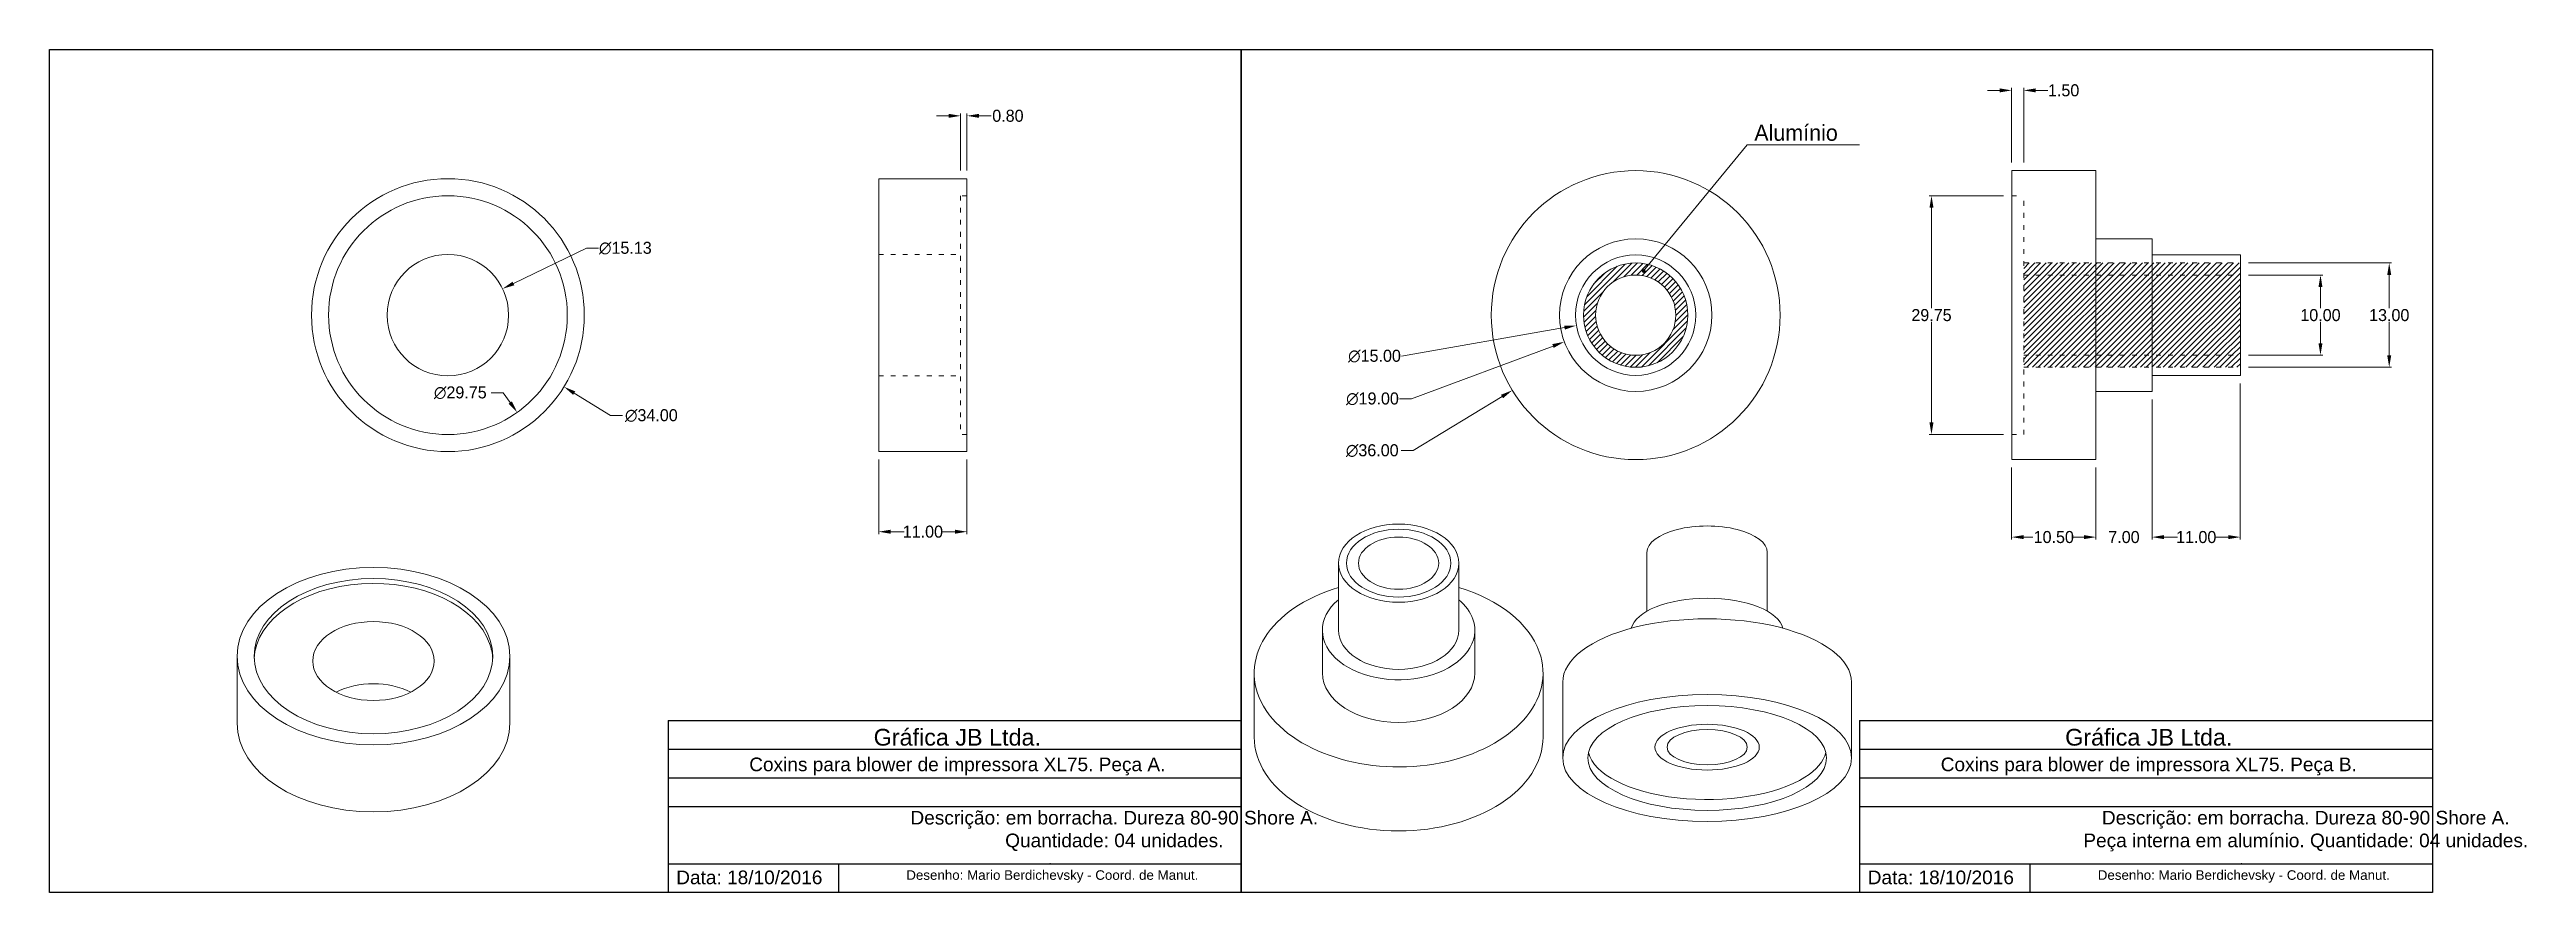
# Model space of a CAD drawing. Header units: millimetres. Extents: x -298 to 356, y 176 to 438.
# Drawn here: x -298 to 10.7, y 333.4 to 438.4 of the extents above; entities that cross this region are included whole.
import ezdxf

# ---------------------------------------------------------------- set-up
doc = ezdxf.new("R2010")
doc.units = ezdxf.units.MM
doc.header["$LTSCALE"] = 0.05
doc.header["$MEASUREMENT"] = 0
doc.linetypes.add('ACAD_ISO03W100', pattern=[30, 12, -18])
doc.dimstyles.get("Standard").update_dxf_attribs({"dimtxt": 1.5, "dimasz": 1.5, "dimexe": 0.3, "dimexo": 1, "dimgap": 0.1, "dimtad": 0, "dimtih": 1, "dimtoh": 1, "dimzin": 0, "dimdsep": 46, "dimtxsty": 'Standard', "dimcen": 0, "dimadec": 0, "dimazin": 0, "dimtfac": 1, "dimtofl": 0, "dimtmove": 0, "dimatfit": 3, "dimfxl": 1, "dimtolj": 1, "dimtzin": 0, "dimlwd": 0, "dimlwe": 0, "dimarcsym": 0})

msp = doc.modelspace()

# ---------------------------------------------------------------- texts
at = {"lineweight": 0, "insert": (-85.574, 429.05), "char_height": 2, "attachment_point": 1}
msp.add_mtext_dynamic_manual_height_columns('Alumínio', width=1.46184, gutter_width=1, heights=[0], dxfattribs=at)
at = {"linetype": 'ACAD_ISO03W100', "attachment_point": 2}
for s, insert, char_height, width in [('{\\fArial|b0|i0|c0|p34;Gráfica JB Ltda.}', (-184.907, 353.788), 2.0825, 57.67267), ('{\\fArial|b0|i0|c0|p34;Gráfica JB Ltda.}', (-36.407, 353.788), 2.0825, 57.67267), ('{\\fArial|b0|i0|c0|p34;Coxins para blower de impressora XL75. Peça A.}', (-184.907, 350.218), 1.7, 84.95536), ('{\\fArial|b0|i0|c0|p34;Coxins para blower de impressora XL75. Peça B.}', (-36.407, 350.218), 1.7, 84.95536), ('{\\fArial|b0|i0|c0|p34;Descrição: em borracha. Dureza 80-90 Shore A.\\PQuantidade: 04 unidades.}', (-165.342, 343.578), 1.7, 108.41493), ('{\\fArial|b0|i0|c0|p34;Descrição: em borracha. Dureza 80-90 Shore A.\\PPeça interna em alumínio. Quantidade: 04 unidades.}', (-16.842, 343.578), 1.7, 108.41493), ('{\\fArial|b0|i0|c0|p34;Data: 18/10/2016}', (-210.83, 336.139), 1.7, 18.48649), ('{\\fArial|b0|i0|c0|p34;Desenho: Mario Berdichevsky - Coord. de Manut.}', (-173.066, 336.176), 1.19, 108.41493), ('{\\fArial|b0|i0|c0|p34;Data: 18/10/2016}', (-62.33, 336.139), 1.7, 18.48649), ('{\\fArial|b0|i0|c0|p34;Desenho: Mario Berdichevsky - Coord. de Manut.}', (-24.566, 336.176), 1.19, 108.41493)]:
    msp.add_mtext(s, dxfattribs=dict(at, insert=insert, char_height=char_height, width=width))

# ---------------------------------------------------------------- blocks, each defined once
blk = doc.blocks.new('*D1')
at = {"color": 0, "lineweight": 0, "transparency": 16777216}
for p, q in [((-194.7, 387.33), (-194.7, 378.05)), ((-183.7, 387.33), (-183.7, 378.05)), ((-193.2, 378.35), (-191.55, 378.35)), ((-185.2, 378.35), (-186.85, 378.35))]:
    blk.add_line(p, q, dxfattribs=at)
at = {"color": 0, "transparency": 16777216}
for points in [[(-193.2, 378.6), (-193.2, 378.1), (-194.7, 378.35)], [(-185.2, 378.6), (-185.2, 378.1), (-183.7, 378.35)]]:
    blk.add_solid(points, dxfattribs=at)
at = {"layer": 'Defpoints', "color": 0, "transparency": 16777216}
for p in [(-194.7, 388.33), (-183.7, 388.33), (-183.7, 378.35)]:
    blk.add_point(p, dxfattribs=at)
at = {"color": 0, "transparency": 16777216, "insert": (-189.2, 378.35), "char_height": 1.5, "attachment_point": 5}
blk.add_mtext('\\A1;11.00', dxfattribs=at)
blk = doc.blocks.new('*D2')
at = {"color": 0, "lineweight": 0, "transparency": 16777216}
for p, q in [((-186, 430.16), (-187.5, 430.16)), ((-184.5, 423.33), (-184.5, 430.46)), ((-183.7, 423.33), (-183.7, 430.46)), ((-182.2, 430.16), (-180.7, 430.16))]:
    blk.add_line(p, q, dxfattribs=at)
at = {"color": 0, "transparency": 16777216}
for points in [[(-186, 430.41), (-186, 429.91), (-184.5, 430.16)], [(-182.2, 430.41), (-182.2, 429.91), (-183.7, 430.16)]]:
    blk.add_solid(points, dxfattribs=at)
at = {"layer": 'Defpoints', "color": 0, "transparency": 16777216}
for p in [(-183.7, 430.16), (-184.5, 422.33), (-183.7, 422.33)]:
    blk.add_point(p, dxfattribs=at)
at = {"color": 0, "transparency": 16777216, "insert": (-178.6, 430.16), "char_height": 1.5, "attachment_point": 5}
blk.add_mtext('\\A1;0.80', dxfattribs=at)
blk = doc.blocks.new('*D3')
at = {"color": 0, "lineweight": 0, "transparency": 16777216}
for p, q in [((-228.14, 392.82), (-232.65, 395.61)), ((-226.64, 392.82), (-228.14, 392.82))]:
    blk.add_line(p, q, dxfattribs=at)
at = {"color": 0, "transparency": 16777216}
blk.add_solid([(-232.52, 395.83), (-232.78, 395.4), (-233.93, 396.4)], dxfattribs=at)
at = {"layer": 'Defpoints', "color": 0, "transparency": 16777216}
for p in [(-262.86, 414.26), (-233.93, 396.4)]:
    blk.add_point(p, dxfattribs=at)
at = {"color": 0, "transparency": 16777216, "insert": (-223.04, 392.82), "char_height": 1.5, "attachment_point": 5}
blk.add_mtext('\\A1;∅34.00', dxfattribs=at)
blk = doc.blocks.new('*D4')
at = {"color": 0, "lineweight": 0, "transparency": 16777216}
for p, q in [((-231.13, 413.67), (-240.23, 409.27)), ((-229.63, 413.67), (-231.13, 413.67))]:
    blk.add_line(p, q, dxfattribs=at)
at = {"color": 0, "transparency": 16777216}
blk.add_solid([(-240.34, 409.5), (-240.12, 409.05), (-241.58, 408.62)], dxfattribs=at)
at = {"layer": 'Defpoints', "color": 0, "transparency": 16777216}
for p in [(-241.58, 408.62), (-255.21, 402.04)]:
    blk.add_point(p, dxfattribs=at)
at = {"color": 0, "transparency": 16777216, "insert": (-226.28, 413.67), "char_height": 1.5, "attachment_point": 5}
blk.add_mtext('\\A1;∅15.13', dxfattribs=at)
blk = doc.blocks.new('*D5')
at = {"color": 0, "lineweight": 0, "transparency": 16777216}
for p, q in [((-243, 395.66), (-241.5, 395.66)), ((-241.5, 395.66), (-240.63, 394.44))]:
    blk.add_line(p, q, dxfattribs=at)
at = {"color": 0, "transparency": 16777216}
blk.add_solid([(-240.42, 394.59), (-240.83, 394.3), (-239.76, 393.22)], dxfattribs=at)
at = {"layer": 'Defpoints', "color": 0, "transparency": 16777216}
for p in [(-257.03, 417.44), (-239.76, 393.22)]:
    blk.add_point(p, dxfattribs=at)
at = {"color": 0, "transparency": 16777216, "insert": (-246.85, 395.66), "char_height": 1.5, "attachment_point": 5}
blk.add_mtext('\\A1;∅29.75', dxfattribs=at)
blk = doc.blocks.new('*D6')
at = {"color": 0, "lineweight": 0, "transparency": 16777216}
for p, q in [((-128.09, 388.45), (-117.02, 395.19)), ((-129.59, 388.45), (-128.09, 388.45))]:
    blk.add_line(p, q, dxfattribs=at)
at = {"color": 0, "transparency": 16777216}
blk.add_solid([(-117.15, 395.41), (-116.89, 394.98), (-115.73, 395.97)], dxfattribs=at)
at = {"layer": 'Defpoints', "color": 0, "transparency": 16777216}
for p in [(-84.98, 414.69), (-115.73, 395.97)]:
    blk.add_point(p, dxfattribs=at)
at = {"color": 0, "lineweight": 0, "transparency": 16777216, "insert": (-133.19, 388.45), "char_height": 1.5, "attachment_point": 5}
blk.add_mtext('\\A1;∅36.00', dxfattribs=at)
blk = doc.blocks.new('*D7')
at = {"color": 0, "lineweight": 0, "transparency": 16777216}
for p, q in [((-128.31, 394.9), (-110.66, 401.48)), ((-129.81, 394.9), (-128.31, 394.9))]:
    blk.add_line(p, q, dxfattribs=at)
at = {"color": 0, "transparency": 16777216}
blk.add_solid([(-110.75, 401.72), (-110.57, 401.25), (-109.26, 402.01)], dxfattribs=at)
at = {"layer": 'Defpoints', "color": 0, "transparency": 16777216}
for p in [(-91.46, 408.65), (-109.26, 402.01)]:
    blk.add_point(p, dxfattribs=at)
at = {"color": 0, "lineweight": 0, "transparency": 16777216, "insert": (-133.16, 394.9), "char_height": 1.5, "attachment_point": 5}
blk.add_mtext('\\A1;∅19.00', dxfattribs=at)
blk = doc.blocks.new('*D8')
at = {"color": 0, "lineweight": 0, "transparency": 16777216}
blk.add_line((-129.56, 400.22), (-109.22, 403.78), dxfattribs=at)
at = {"color": 0, "transparency": 16777216}
blk.add_solid([(-109.26, 404.02), (-109.18, 403.53), (-107.74, 404.04)], dxfattribs=at)
at = {"layer": 'Defpoints', "color": 0, "transparency": 16777216}
for p in [(-92.97, 406.62), (-107.74, 404.04)]:
    blk.add_point(p, dxfattribs=at)
at = {"color": 0, "lineweight": 0, "transparency": 16777216, "insert": (-132.91, 400.22), "char_height": 1.5, "attachment_point": 5}
blk.add_mtext('\\A1;∅15.00', dxfattribs=at)
blk = doc.blocks.new('*D9')
at = {"color": 0, "lineweight": 0, "transparency": 16777216}
for p, q in [((-24, 410.33), (-14.71, 410.33)), ((-15.01, 408.83), (-15.01, 406.18)), ((-15.01, 401.83), (-15.01, 404.48)), ((-24, 400.33), (-14.71, 400.33))]:
    blk.add_line(p, q, dxfattribs=at)
at = {"color": 0, "transparency": 16777216}
for points in [[(-15.26, 408.83), (-14.76, 408.83), (-15.01, 410.33)], [(-15.26, 401.83), (-14.76, 401.83), (-15.01, 400.33)]]:
    blk.add_solid(points, dxfattribs=at)
at = {"layer": 'Defpoints', "color": 0, "transparency": 16777216}
for p in [(-25, 410.33), (-25, 400.33), (-15.01, 400.33)]:
    blk.add_point(p, dxfattribs=at)
at = {"color": 0, "lineweight": 0, "transparency": 16777216, "insert": (-15.01, 405.33), "char_height": 1.5, "attachment_point": 5}
blk.add_mtext('\\A1;10.00', dxfattribs=at)
blk = doc.blocks.new('*D10')
at = {"color": 0, "lineweight": 0, "transparency": 16777216}
for p, q in [((-24, 411.83), (-6.14, 411.83)), ((-6.44, 410.33), (-6.44, 406.18)), ((-6.44, 400.33), (-6.44, 404.48)), ((-24, 398.83), (-6.14, 398.83))]:
    blk.add_line(p, q, dxfattribs=at)
at = {"color": 0, "transparency": 16777216}
for points in [[(-6.69, 410.33), (-6.19, 410.33), (-6.44, 411.83)], [(-6.69, 400.33), (-6.19, 400.33), (-6.44, 398.83)]]:
    blk.add_solid(points, dxfattribs=at)
at = {"layer": 'Defpoints', "color": 0, "transparency": 16777216}
for p in [(-25, 411.83), (-25, 398.83), (-6.44, 398.83)]:
    blk.add_point(p, dxfattribs=at)
at = {"color": 0, "lineweight": 0, "transparency": 16777216, "insert": (-6.44, 405.33), "char_height": 1.5, "attachment_point": 5}
blk.add_mtext('\\A1;13.00', dxfattribs=at)
blk = doc.blocks.new('*D11')
at = {"color": 0, "lineweight": 0, "transparency": 16777216}
for p, q in [((-54.5, 420.21), (-63.79, 420.21)), ((-63.49, 418.71), (-63.49, 406.18)), ((-63.49, 391.96), (-63.49, 404.48)), ((-54.5, 390.46), (-63.79, 390.46))]:
    blk.add_line(p, q, dxfattribs=at)
at = {"color": 0, "transparency": 16777216}
for points in [[(-63.74, 418.71), (-63.24, 418.71), (-63.49, 420.21)], [(-63.74, 391.96), (-63.24, 391.96), (-63.49, 390.46)]]:
    blk.add_solid(points, dxfattribs=at)
at = {"layer": 'Defpoints', "color": 0, "transparency": 16777216}
for p in [(-53.5, 420.21), (-63.49, 390.46), (-53.5, 390.46)]:
    blk.add_point(p, dxfattribs=at)
at = {"color": 0, "lineweight": 0, "transparency": 16777216, "insert": (-63.49, 405.33), "char_height": 1.5, "attachment_point": 5}
blk.add_mtext('\\A1;29.75', dxfattribs=at)
blk = doc.blocks.new('*D12')
at = {"color": 0, "lineweight": 0, "transparency": 16777216}
for p, q in [((-55, 433.33), (-56.5, 433.33)), ((-53.5, 424.33), (-53.5, 433.63)), ((-52, 424.33), (-52, 433.63)), ((-50.5, 433.33), (-49, 433.33))]:
    blk.add_line(p, q, dxfattribs=at)
at = {"color": 0, "transparency": 16777216}
for points in [[(-55, 433.58), (-55, 433.08), (-53.5, 433.33)], [(-50.5, 433.58), (-50.5, 433.08), (-52, 433.33)]]:
    blk.add_solid(points, dxfattribs=at)
at = {"layer": 'Defpoints', "color": 0, "transparency": 16777216}
for p in [(-52, 433.33), (-53.5, 423.33), (-52, 423.33)]:
    blk.add_point(p, dxfattribs=at)
at = {"color": 0, "transparency": 16777216, "insert": (-47.02, 433.33), "char_height": 1.5, "attachment_point": 5}
blk.add_mtext('\\A1;1.50', dxfattribs=at)
blk = doc.blocks.new('*D13')
at = {"color": 0, "lineweight": 0, "transparency": 16777216}
for p, q in [((-53.5, 386.33), (-53.5, 377.38)), ((-43, 386.33), (-43, 377.38)), ((-52, 377.68), (-50.85, 377.68)), ((-44.5, 377.68), (-45.65, 377.68))]:
    blk.add_line(p, q, dxfattribs=at)
at = {"color": 0, "transparency": 16777216}
for points in [[(-52, 377.93), (-52, 377.43), (-53.5, 377.68)], [(-44.5, 377.93), (-44.5, 377.43), (-43, 377.68)]]:
    blk.add_solid(points, dxfattribs=at)
at = {"layer": 'Defpoints', "color": 0, "transparency": 16777216}
for p in [(-53.5, 387.33), (-43, 387.33), (-43, 377.68)]:
    blk.add_point(p, dxfattribs=at)
at = {"color": 0, "transparency": 16777216, "insert": (-48.25, 377.68), "char_height": 1.5, "attachment_point": 5}
blk.add_mtext('\\A1;10.50', dxfattribs=at)
blk = doc.blocks.new('*D14')
at = {"color": 0, "lineweight": 0, "transparency": 16777216}
for p, q in [((-36, 394.83), (-36, 377.38)), ((-43, 386.33), (-43, 377.38)), ((-44.5, 377.68), (-46, 377.68)), ((-34.5, 377.68), (-33, 377.68))]:
    blk.add_line(p, q, dxfattribs=at)
at = {"color": 0, "transparency": 16777216}
for points in [[(-44.5, 377.93), (-44.5, 377.43), (-43, 377.68)], [(-34.5, 377.93), (-34.5, 377.43), (-36, 377.68)]]:
    blk.add_solid(points, dxfattribs=at)
at = {"layer": 'Defpoints', "color": 0, "transparency": 16777216}
for p in [(-36, 395.83), (-43, 387.33), (-36, 377.68)]:
    blk.add_point(p, dxfattribs=at)
at = {"color": 0, "transparency": 16777216, "insert": (-39.5, 377.68), "char_height": 1.5, "attachment_point": 5}
blk.add_mtext('\\A1;7.00', dxfattribs=at)
blk = doc.blocks.new('*D15')
at = {"color": 0, "lineweight": 0, "transparency": 16777216}
for p, q in [((-25, 396.83), (-25, 377.38)), ((-36, 394.83), (-36, 377.38)), ((-34.5, 377.68), (-32.85, 377.68)), ((-26.5, 377.68), (-28.15, 377.68))]:
    blk.add_line(p, q, dxfattribs=at)
at = {"color": 0, "transparency": 16777216}
for points in [[(-34.5, 377.93), (-34.5, 377.43), (-36, 377.68)], [(-26.5, 377.93), (-26.5, 377.43), (-25, 377.68)]]:
    blk.add_solid(points, dxfattribs=at)
at = {"layer": 'Defpoints', "color": 0, "transparency": 16777216}
for p in [(-36, 395.83), (-25, 397.83), (-25, 377.68)]:
    blk.add_point(p, dxfattribs=at)
at = {"color": 0, "transparency": 16777216, "insert": (-30.5, 377.68), "char_height": 1.5, "attachment_point": 5}
blk.add_mtext('\\A1;11.00', dxfattribs=at)

# ---------------------------------------------------------------- dimensions: what is measured, and where the dimension line sits
for base, p1, p2, picture, middle in [((-51.998, 433.327), (-53.498, 423.331), (-51.998, 423.331), '*D12', (-47.023, 433.327)), ((-183.703, 430.156), (-184.503, 422.331), (-183.703, 422.331), '*D2', (-178.603, 430.156)), ((-183.703, 378.354), (-194.703, 388.331), (-183.703, 388.331), '*D1', (-189.203, 378.354)), ((-42.998, 377.682), (-53.498, 387.331), (-42.998, 387.331), '*D13', (-48.248, 377.682))]:
    dim = msp.add_linear_dim(base=base, p1=p1, p2=p2, dimstyle='Standard')
    dim.commit()
    dim.dimension.update_dxf_attribs({"geometry": picture, "text_midpoint": middle})
at = {"lineweight": 0}
for base, p1, p2, picture, middle in [((-63.487, 390.456), (-53.498, 420.206), (-53.498, 390.456), '*D11', (-63.487, 405.331)), ((-6.438, 398.831), (-24.998, 411.831), (-24.998, 398.831), '*D10', (-6.438, 405.331)), ((-15.013, 400.331), (-24.998, 410.331), (-24.998, 400.331), '*D9', (-15.013, 405.331))]:
    dim = msp.add_linear_dim(base=base, p1=p1, p2=p2, angle=90, dimstyle='Standard', dxfattribs=at)
    dim.commit()
    dim.dimension.update_dxf_attribs({"geometry": picture, "text_midpoint": middle})
for p1, p2, picture, middle in [((-257.031, 417.441), (-239.755, 393.221), '*D5', (-246.847, 395.663)), ((-262.859, 414.261), (-233.927, 396.4), '*D3', (-223.035, 392.825)), ((-255.206, 402.04), (-241.58, 408.621), '*D4', (-226.285, 413.666))]:
    dim = msp.add_diameter_dim_2p(p1=p1, p2=p2, dimstyle='Standard')
    dim.commit()
    dim.dimension.update_dxf_attribs({"geometry": picture, "text_midpoint": middle, "dimtype": 163})
for p1, p2, picture, middle in [((-84.979, 414.687), (-115.734, 395.974), '*D6', (-133.193, 388.455)), ((-91.456, 408.653), (-109.257, 402.009), '*D7', (-133.158, 394.898)), ((-92.969, 406.624), (-107.744, 404.037), '*D8', (-129.564, 400.217))]:
    dim = msp.add_diameter_dim_2p(p1=p1, p2=p2, dimstyle='Standard', dxfattribs=at)
    dim.commit()
    dim.dimension.update_dxf_attribs({"geometry": picture, "text_midpoint": middle, "dimtype": 163})
for base, p1, p2, picture, middle in [((-35.998, 377.682), (-42.998, 387.331), (-35.998, 395.831), '*D14', (-39.498, 377.682)), ((-24.998, 377.682), (-35.998, 395.831), (-24.998, 397.831), '*D15', (-30.498, 377.682))]:
    dim = msp.add_linear_dim(base=base, p1=p1, p2=p2, dimstyle='Standard', override={"dimtmove": 1})
    dim.commit()
    dim.dimension.update_dxf_attribs({"geometry": picture, "text_midpoint": middle})

# ---------------------------------------------------------------- hatches: boundary and pattern name
at = {"lineweight": 0}
h = msp.add_hatch(dxfattribs=at)
h.set_pattern_fill('ANSI31', color=256, scale=4)
h.paths.add_polyline_path([(-106.857, 405.331, 1), (-93.857, 405.331, 1)])
h.paths.add_polyline_path([(-95.357, 405.331, -1), (-105.357, 405.331, -1)], flags=16)
h = msp.add_hatch(color=256, dxfattribs=at)
h.dxf.hatch_style = 1
h.paths.add_polyline_path([(-99.188, 410.848, 1), (-99.558, 410.848, 1)])
h = msp.add_hatch(dxfattribs=at)
h.set_pattern_fill('ANSI31', color=256, scale=4)
h.paths.add_polyline_path([(-42.998, 411.831), (-51.998, 411.831), (-51.998, 410.331), (-42.998, 410.331)])
h.paths.add_polyline_path([(-35.998, 411.831), (-42.998, 411.831), (-42.998, 410.331), (-35.998, 410.331)])
h.paths.add_polyline_path([(-24.998, 411.831), (-35.998, 411.831), (-35.998, 410.331), (-24.998, 410.331)])
h.paths.add_polyline_path([(-42.998, 400.331), (-51.998, 400.331), (-51.998, 398.831), (-42.998, 398.831)])
h.paths.add_polyline_path([(-35.998, 400.331), (-42.998, 400.331), (-42.998, 398.831), (-35.998, 398.831)])
h.paths.add_polyline_path([(-24.998, 400.331), (-35.998, 400.331), (-35.998, 398.831), (-24.998, 398.831)])
h = msp.add_hatch(dxfattribs=at)
h.set_pattern_fill('ANSI31', color=256, scale=4)
h.paths.add_polyline_path([(-33.998, 410.331), (-24.998, 410.331), (-24.998, 400.331), (-33.998, 400.331)])
h.paths.add_polyline_path([(-40.998, 410.331), (-33.998, 410.331), (-33.998, 400.331), (-40.998, 400.331)])
h.paths.add_polyline_path([(-51.998, 410.331), (-40.998, 410.331), (-40.998, 400.331), (-51.998, 400.331)])

# ---------------------------------------------------------------- linework, layer by layer
for p, q in [((-99.373, 410.848), (-86.452, 426.538)), ((-86.452, 426.538), (-72.468, 426.538))]:
    msp.add_line(p, q, dxfattribs=at)
at = {"color": 0, "linetype": 'Continuous', "lineweight": 0, "extrusion": (1, -1.83697e-16, 2.22045e-16)}
for p, q in [((-53.498, 423.331), (-53.498, 387.331)), ((-53.498, 423.331), (-42.998, 423.331)), ((-42.998, 387.331), (-42.998, 423.331)), ((-194.703, 422.331), (-194.703, 388.331)), ((-194.703, 422.331), (-183.703, 422.331)), ((-183.703, 388.331), (-183.703, 422.331)), ((-42.998, 414.831), (-35.998, 414.831)), ((-35.998, 395.831), (-35.998, 414.831)), ((-35.998, 412.831), (-24.998, 412.831)), ((-24.998, 397.831), (-24.998, 412.831)), ((-42.998, 395.831), (-35.998, 395.831)), ((-35.998, 397.831), (-24.998, 397.831)), ((-194.703, 388.331), (-183.703, 388.331)), ((-53.498, 387.331), (-42.998, 387.331))]:
    msp.add_line(p, q, dxfattribs=at)
at = {"color": 0, "linetype": 'ACAD_ISO03W100', "lineweight": 0, "extrusion": (1, -1.83697e-16, 2.22045e-16)}
for p, q in [((-184.503, 420.206), (-184.503, 390.456)), ((-183.703, 420.206), (-184.503, 420.206)), ((-53.498, 420.206), (-51.998, 420.206)), ((-51.998, 390.456), (-51.998, 420.206)), ((-194.703, 412.897), (-184.503, 412.897)), ((-51.998, 411.831), (-24.998, 411.831)), ((-51.998, 411.831), (-24.998, 411.831)), ((-51.998, 410.331), (-24.998, 410.331)), ((-51.998, 400.331), (-24.998, 400.331)), ((-51.998, 398.831), (-24.998, 398.831)), ((-51.998, 398.831), (-24.998, 398.831)), ((-194.703, 397.764), (-184.503, 397.764)), ((-183.703, 390.456), (-184.503, 390.456)), ((-53.498, 390.456), (-51.998, 390.456))]:
    msp.add_line(p, q, dxfattribs=at)
at = {"color": 0, "linetype": 'Continuous', "lineweight": 0, "extrusion": (-2.77556e-17, 0.759988, 0.649937)}
for p, q in [((-137.404, 366.076), (-137.404, 374.436)), ((-122.404, 366.076), (-122.404, 374.436)), ((-139.404, 360.756), (-139.404, 366.076)), ((-120.404, 360.756), (-120.404, 366.076)), ((-274.682, 354.49), (-274.682, 362.85)), ((-240.682, 354.49), (-240.682, 362.85)), ((-147.904, 352.776), (-147.904, 360.756)), ((-111.904, 352.776), (-111.904, 360.756))]:
    msp.add_line(p, q, dxfattribs=at)
at = {"color": 0, "linetype": 'Continuous', "lineweight": 0, "extrusion": (0, 0.898574, -0.438822)}
for p, q in [((-98.954, 368.45), (-98.954, 375.775)), ((-83.954, 368.45), (-83.954, 375.775)), ((-109.454, 350.166), (-109.454, 359.601)), ((-73.454, 350.166), (-73.454, 359.601))]:
    msp.add_line(p, q, dxfattribs=at)
for p, q in [((-220.947, 354.835), (-149.547, 354.835)), ((-220.947, 354.835), (-220.947, 333.415)), ((-72.447, 354.835), (-1.047, 354.835)), ((-72.447, 354.835), (-72.447, 333.415)), ((-220.947, 351.265), (-149.547, 351.265)), ((-149.547, 351.265), (-149.547, 333.415)), ((-72.447, 351.265), (-1.047, 351.265)), ((-1.047, 351.265), (-1.047, 333.415)), ((-220.947, 347.695), (-149.547, 347.695)), ((-72.447, 347.695), (-1.047, 347.695)), ((-220.947, 344.125), (-149.547, 344.125)), ((-72.447, 344.125), (-1.047, 344.125)), ((-220.947, 336.985), (-149.547, 336.985)), ((-199.727, 336.985), (-199.727, 333.415)), ((-72.447, 336.985), (-1.047, 336.985)), ((-51.227, 336.985), (-51.227, 333.415)), ((-149.547, 333.415), (-220.947, 333.415)), ((-1.047, 333.415), (-72.447, 333.415))]:
    msp.add_line(p, q)
for points in [[(-298.047, 438.415), (-149.547, 438.415), (-149.547, 333.415), (-298.047, 333.415)], [(-149.547, 438.415), (-1.047, 438.415), (-1.047, 333.415), (-149.547, 333.415)]]:
    msp.add_lwpolyline(points, close=True)
at = {"color": 0, "linetype": 'Continuous', "lineweight": 0}
for centre, radius in [((-100.357, 405.331), 18), ((-248.393, 405.331), 17), ((-248.393, 405.331), 14.875), ((-100.357, 405.331), 9.5), ((-248.393, 405.331), 7.566), ((-100.357, 405.331), 7.5), ((-100.357, 405.331), 6.5), ((-100.357, 405.331), 6.5), ((-100.357, 405.331), 5)]:
    msp.add_circle(centre, radius, dxfattribs=at)
at = {"lineweight": 0}
msp.add_circle((-99.373, 410.848), 0.185, dxfattribs=at)
at = {"color": 0, "linetype": 'Continuous', "lineweight": 0}
for centre, major_axis, ratio in [((-129.904, 374.436), (7.5, 0), 0.6499374), ((-129.904, 374.436), (6.5, 0), 0.6499374), ((-129.904, 374.436), (6.5, 0), 0.6499374), ((-129.904, 374.436), (5, 0), 0.6499374), ((-257.682, 362.85), (17, 0), 0.6499374), ((-257.682, 362.85), (14.875, 0), 0.6499374), ((-257.682, 362.242), (7.566, 0), 0.6499374), ((-91.454, 350.166), (18, 0), 0.4388223), ((-91.454, 350.166), (14.875, 0), 0.4388223), ((-91.454, 351.514), (6.5, 0), 0.4388223), ((-91.454, 351.514), (6.5, 0), 0.4388223), ((-91.454, 351.514), (5, 0), 0.4388223)]:
    msp.add_ellipse(centre, major_axis=major_axis, ratio=ratio, dxfattribs=at)
for centre, major_axis, ratio, start_param, end_param in [((-91.454, 375.775), (7.5, 0), 0.4388223, 0, 3.1415927), ((-257.682, 362.242), (14.875, 0), 0.6499374, 0.2287042, 3.1101434), ((-129.904, 360.756), (18, 0), 0.6499374, 2.0005718, 6.5118895), ((-129.904, 360.756), (18, 0), 0.6499374, 0.2287042, 1.1410209), ((-129.904, 366.076), (9.5, 0), 0.6499374, 2.4807474, 6.5118895), ((-129.904, 366.076), (9.5, 0), 0.6499374, 0.2287042, 0.6608453), ((-91.454, 359.601), (18, 0), 0.4388223, 0, 3.1415927), ((-91.454, 365.891), (9.5, 0), 0.4388223, 0.1040657, 3.0375269), ((-257.682, 362.242), (14.875, 0), 0.6499374, 0.0314492, 0.2287042), ((-129.904, 366.076), (7.5, 0), 0.6499374, 3.1415927, 6.2831853), ((-257.682, 354.49), (7.566, 0), 0.6499374, 0.9078229, 2.2337698), ((-129.904, 360.756), (9.5, 0), 0.6499374, 3.1415927, 6.2831853), ((-257.682, 354.49), (17, 0), 0.6499374, 3.1415927, 6.2831853), ((-129.904, 352.776), (18, 0), 0.6499374, 3.1415927, 6.2831853), ((-91.454, 351.514), (14.875, 0), 0.4388223, 3.245022, 5.6738265), ((-91.454, 351.514), (14.875, 0), 0.4388223, 5.6738265, 6.1797559)]:
    msp.add_ellipse(centre, major_axis=major_axis, ratio=ratio, start_param=start_param, end_param=end_param, dxfattribs=at)
for p in [(-173.347, 336.985), (-24.847, 336.985)]:
    msp.add_point(p)

msp.set_redraw_order([(e.dxf.handle, doc.entitydb.next_handle()) for e in msp.query("TEXT MTEXT ATTDEF DIMENSION ARC_DIMENSION")])  # texts and dimensions are drawn at this point

doc.saveas('drawing.dxf')
